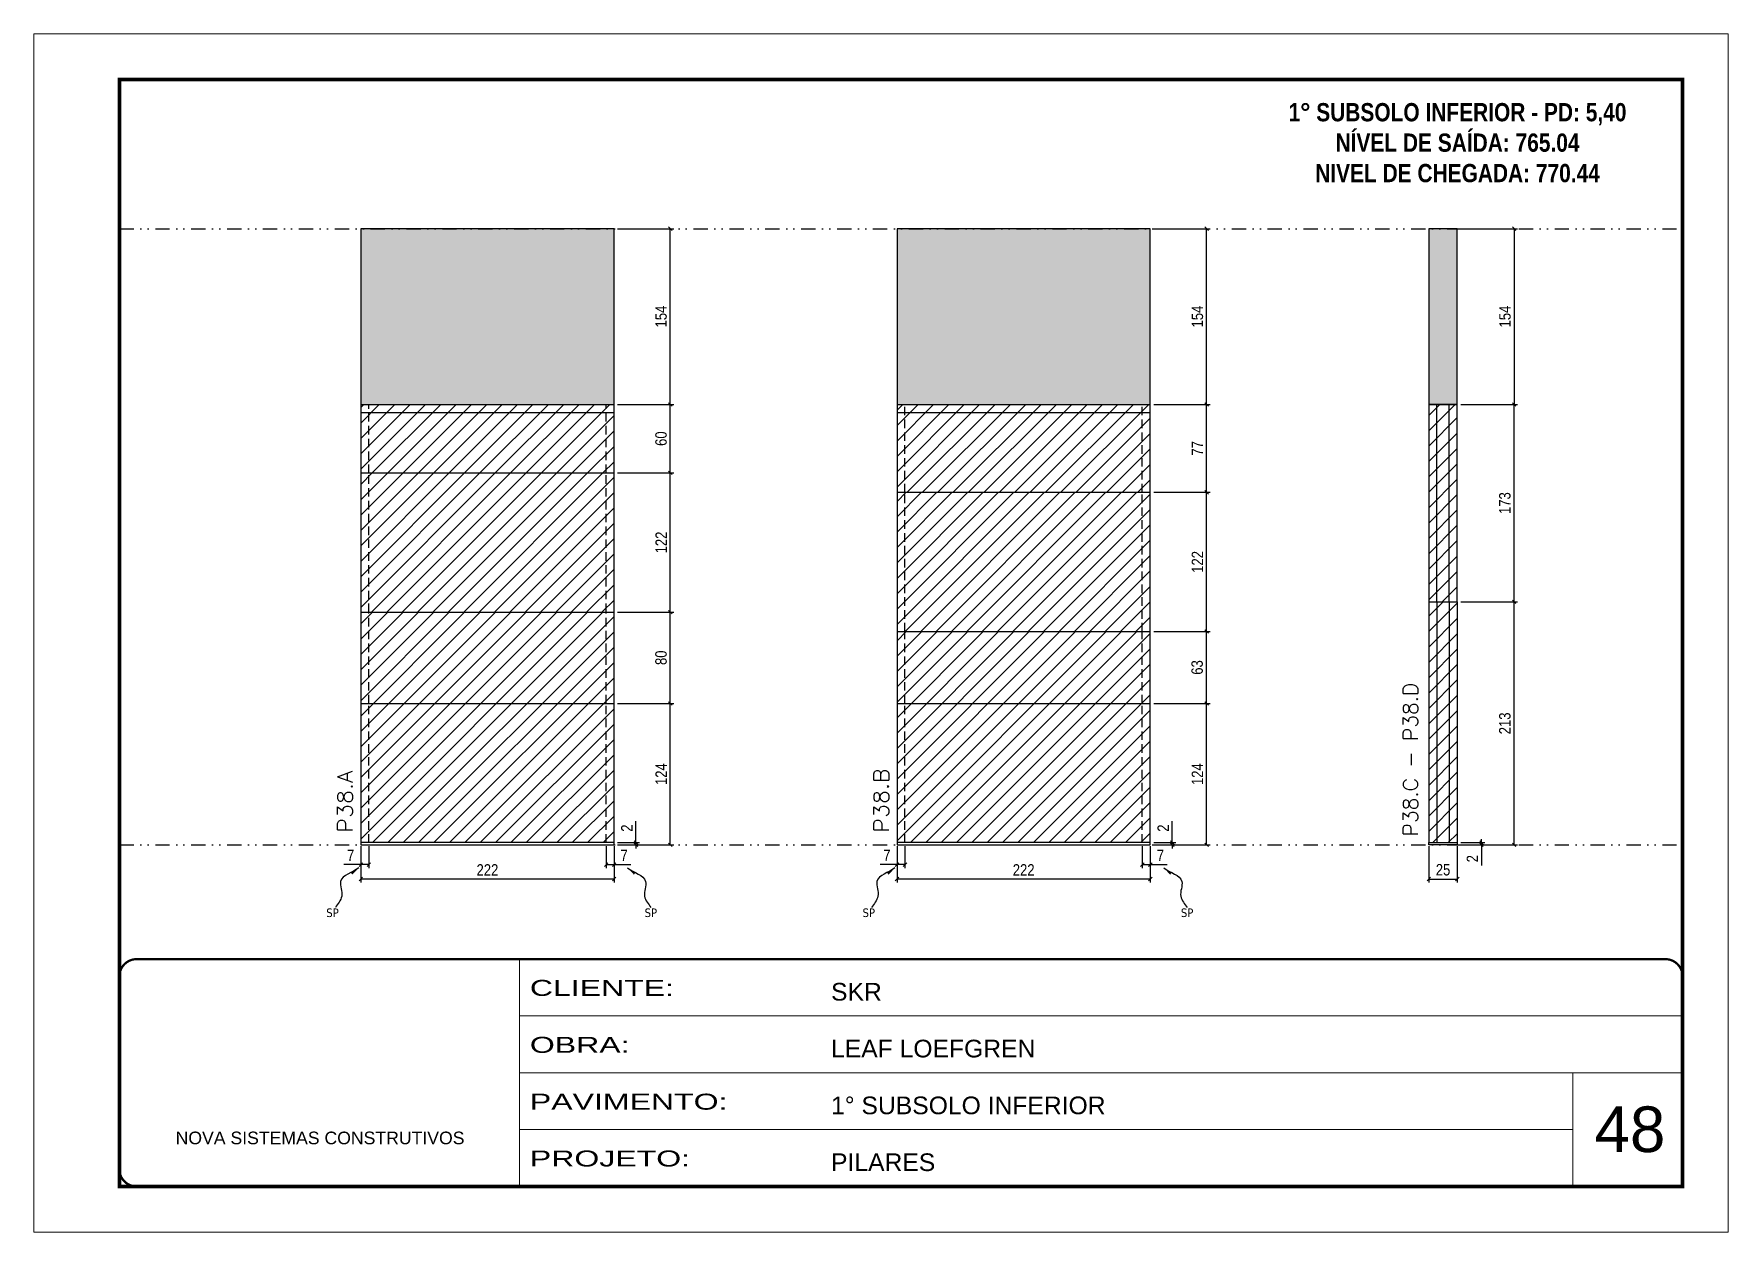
# Model space of a CAD drawing. Extents: x 14400 to 27878, y -21631 to 6985.
# Drawn here: x 19168 to 20653, y -6700 to -5650 of the extents above; entities that cross this region are included whole.
import ezdxf

# ---------------------------------------------------------------- set-up
doc = ezdxf.new("R2010")
doc.units = 0
for name, pattern in [('CONTINUO', [0]), ('DASHED', [0.75, 0.5, -0.25]), ('DIVIDE2', [0.625, 0.25, -0.125, 0, -0.125, 0, -0.125]), ('HIDDEN', [0.375, 0.25, -0.125])]:
    doc.linetypes.add(name, pattern=pattern)
for name, color, linetype, lineweight in [('CARIMBO', 255, 'Continuous', 9), ('Folhas', 255, 'Continuous', 9), ('Hachura', 251, 'Continuous', 9), ('SARRAFO DE PRESSAO', 251, 'DASHED', 9), ('Texto Seção', 7, 'Continuous', 15)]:
    doc.layers.add(name, color=color, linetype=linetype, lineweight=lineweight)
for name, color, linetype in [('COTA', 241, 'Continuous'), ('NOMENCLATURA', 7, 'Continuous'), ('Nível', 160, 'Continuous'), ('Painéis', 200, 'Continuous'), ('SARR_2.2x7', 40, 'Continuous'), ('Sarrafo de Pressão', 42, 'HIDDEN'), ('texto', 7, 'Continuous')]:
    doc.layers.add(name, color=color, linetype=linetype)
doc.styles.add('ARIAL', font='arial.ttf')
doc.styles.add('COTA TECNICA', font='techl___.ttf', dxfattribs={"height": 10})
doc.styles.add('COTA TECNICA-50', font='techl___.ttf', dxfattribs={"height": 10})
doc.styles.add('REGUA-120', font='ROMANS.shx', dxfattribs={"height": 15})
doc.styles.add('ROMANC', font='techb___.ttf', dxfattribs={"height": 2.5})
doc.styles.get("Standard").update_dxf_attribs({"font": 'arial.ttf'})
doc.styles.add('Tecnologia', font='')
doc.styles.get('Tecnologia').set_extended_font_data('Forgotten Futurist')
doc.dimstyles.new('COTA PAINEL-50', dxfattribs={"dimtxt": 10, "dimasz": 3, "dimexe": 3, "dimexo": 3, "dimgap": 3, "dimtad": 1, "dimdec": 1, "dimzin": 12, "dimdsep": 46, "dimtxsty": 'COTA TECNICA-50', "dimblk1": 'OBLIQUE', "dimblk2": 'OBLIQUE', "dimsah": 1, "dimcen": 0.9, "dimclrd": 4, "dimclre": 4, "dimclrt": 240, "dimadec": 1, "dimazin": 3, "dimtfac": 1, "dimtdec": 1, "dimtmove": 0, "dimatfit": 3, "dimfxl": 1, "dimtolj": 1, "dimtzin": 12, "dimarcsym": 0})
doc.dimstyles.new('PAINEL', dxfattribs={"dimtxt": 10, "dimasz": 3, "dimexe": 3, "dimexo": 3, "dimgap": 3, "dimtad": 1, "dimdec": 1, "dimzin": 12, "dimdsep": 46, "dimtxsty": 'COTA TECNICA', "dimblk1": 'OBLIQUE', "dimblk2": 'OBLIQUE', "dimsah": 1, "dimcen": 0.9, "dimclrd": 4, "dimclre": 4, "dimclrt": 240, "dimadec": 1, "dimazin": 3, "dimtfac": 1, "dimtdec": 1, "dimtmove": 0, "dimatfit": 3, "dimfxl": 1, "dimtolj": 1, "dimtzin": 12, "dimarcsym": 0})
doc.dimstyles.get("Standard").update_dxf_attribs({"dimtxt": 0.18, "dimasz": 0.18, "dimexe": 0.18, "dimexo": 0.0625, "dimgap": 0.09, "dimtad": 0, "dimtih": 1, "dimtoh": 1, "dimdec": 4, "dimzin": 0, "dimdsep": 46, "dimtxsty": 'Standard', "dimcen": 0.09, "dimadec": 0, "dimazin": 0, "dimtfac": 1, "dimtdec": 4, "dimtofl": 0, "dimtmove": 0, "dimatfit": 3, "dimfxl": 1, "dimtolj": 1, "dimtzin": 0, "dimarcsym": 0})

msp = doc.modelspace()

# ---------------------------------------------------------------- texts
at = {"layer": 'CARIMBO', "style": 'ARIAL'}
msp.add_text('48', height=40, dxfattribs=at).set_placement((20536.33, -6629.46))
at = {"layer": 'NOMENCLATURA', "color": 2, "insert": (20416.31, -5683.54), "char_height": 16, "attachment_point": 2, "style": 'ROMANC'}
msp.add_mtext_dynamic_manual_height_columns('\\P1° SUBSOLO INFERIOR - PD: 5,40\\PNÍVEL DE SAÍDA: 765.04\\PNIVEL DE CHEGADA: 770.44', width=432.3511, gutter_width=1, heights=[0], dxfattribs=at)
at = {"layer": 'texto', "color": 0, "char_height": 7.5, "attachment_point": 5}
for insert in [(19430.2, -6419.81), (19709.22, -6419.81), (19900.22, -6419.81), (20179.25, -6419.81)]:
    msp.add_mtext('{\\fTahoma|b0|i0|c0|p34;\\C4;SP}', dxfattribs=dict(at, insert=insert))
at = {"layer": 'Texto Seção', "style": 'REGUA-120', "width": 1.1}
for s, p in [('P38.A', (19447.73, -6349.55)), ('P38.B', (19917.75, -6349.55))]:
    msp.add_text(s, height=13, rotation=90, dxfattribs=at).set_placement(p)
at = {"layer": 'Texto Seção', "insert": (20381.61, -6352.9), "char_height": 13, "width": 370.6998, "attachment_point": 7, "rotation": 90, "style": 'REGUA-120'}
msp.add_mtext('P38.C - P38.D', dxfattribs=at)

# ---------------------------------------------------------------- blocks, each defined once
blk = doc.blocks.new('9999999999')
at = {"color": 30, "linetype": 'CONTINUO'}
for p, q in [((98564.6, 34230.2), (98564.6, 34429.4)), ((98564.6, 34379.6), (99584, 34379.6)), ((98564.6, 34329.8), (99488, 34329.8)), ((99584, 34329.8), (99488, 34329.8)), ((99488, 34329.8), (99488, 34230.2)), ((98564.6, 34280), (99488, 34280))]:
    blk.add_line(p, q, dxfattribs=at)
at = {"color": 30, "linetype": 'CONTINUO', "const_width": 2}
blk.add_lwpolyline([(99584, 34230.2), (99584, 34414.4, 0.414214), (99569, 34429.4), (98229, 34429.4, 0.414214), (98214, 34414.4), (98214, 34245.2, 0.414214), (98229, 34230.2), (99584, 34230.2)], format="xyb", dxfattribs=at)
at = {"layer": 'Folhas'}
blk.add_lwpolyline([(98139, 34190.2), (99624, 34190.2), (99624, 35240.2), (98139, 35240.2)], close=True, dxfattribs=at)
at = {"layer": 'Folhas', "color": 30, "const_width": 3}
blk.add_lwpolyline([(98214, 34230.2), (99584, 34230.2), (99584, 35200.2), (98214, 35200.2)], close=True, dxfattribs=at)
at = {"color": 7, "linetype": 'Continuous', "ltscale": 5, "style": 'ARIAL'}
for s, height, p in [('SKR', 15.48, (98837.7, 34393.1)), ('LEAF LOEFGREN', 15.483, (98837.7, 34343.3)), ('1° SUBSOLO INFERIOR', 15.483, (98837.7, 34293.5)), ('NOVA SISTEMAS CONSTRUTIVOS', 11.059, (98263.2, 34267.2)), ('PILARES', 15.48, (98837.7, 34243.7))]:
    blk.add_text(s, height=height, dxfattribs=at).set_placement(p)
at = {"layer": 'Folhas', "color": 7, "style": 'Tecnologia', "width": 1.5}
for s, p in [('CLIENTE:', (98573.7, 34397.2)), ('OBRA:', (98573.7, 34347.3)), ('PAVIMENTO:', (98573.7, 34297.5)), ('PROJETO:', (98573.7, 34247.7))]:
    blk.add_text(s, height=14, dxfattribs=at).set_placement(p)
blk = doc.blocks.new('_Oblique')
at = {"color": 0, "linetype": 'ByBlock', "lineweight": -2}
blk.add_line((-0.5, -0.5), (0.5, 0.5), dxfattribs=at)
blk = doc.blocks.new('*D2654')
at = {"layer": 'COTA', "color": 4, "lineweight": -2, "transparency": 16777216}
for p, q in [((19455, -6361.3), (19455, -6393.2)), ((19677, -6361.3), (19677, -6393.2)), ((19677, -6390.2), (19455, -6390.2))]:
    blk.add_line(p, q, dxfattribs=at)
at = {"layer": 'Defpoints', "color": 0, "transparency": 16777216}
for p in [(19455, -6358.3), (19677, -6358.3), (19455, -6390.2)]:
    blk.add_point(p, dxfattribs=at)
at = {"layer": 'COTA', "color": 4, "lineweight": -2, "transparency": 16777216, "xscale": 3, "yscale": 3, "zscale": 3, "rotation": 180}
blk.add_blockref('_Oblique', (19455, -6390.2), dxfattribs=at)
at = {"layer": 'COTA', "color": 4, "lineweight": -2, "transparency": 16777216, "xscale": 3, "yscale": 3, "zscale": 3}
blk.add_blockref('_Oblique', (19677, -6390.2), dxfattribs=at)
at = {"layer": 'COTA', "color": 240, "transparency": 16777216, "insert": (19566, -6382.2), "char_height": 10, "attachment_point": 5, "style": 'COTA TECNICA'}
blk.add_mtext('\\A1;222', dxfattribs=at)
blk = doc.blocks.new('*D2655')
at = {"layer": 'COTA', "color": 4, "lineweight": -2, "transparency": 16777216}
for p, q in [((19670, -6361.3), (19670, -6380.6)), ((19677, -6363.3), (19677, -6380.6)), ((19670, -6377.6), (19677, -6377.6)), ((19677, -6377.6), (19691.7, -6377.6))]:
    blk.add_line(p, q, dxfattribs=at)
at = {"layer": 'Defpoints', "color": 0, "transparency": 16777216}
for p in [(19670, -6358.3), (19677, -6360.3), (19677, -6377.6)]:
    blk.add_point(p, dxfattribs=at)
at = {"layer": 'COTA', "color": 4, "lineweight": -2, "transparency": 16777216, "xscale": 3, "yscale": 3, "zscale": 3, "rotation": 180}
blk.add_blockref('_Oblique', (19670, -6377.6), dxfattribs=at)
at = {"layer": 'COTA', "color": 4, "lineweight": -2, "transparency": 16777216, "xscale": 3, "yscale": 3, "zscale": 3}
blk.add_blockref('_Oblique', (19677, -6377.6), dxfattribs=at)
at = {"layer": 'COTA', "color": 240, "transparency": 16777216, "insert": (19685.8, -6369.5), "char_height": 10, "attachment_point": 5, "style": 'COTA TECNICA-50'}
blk.add_mtext('\\A1;7', dxfattribs=at)
blk = doc.blocks.new('*D2656')
at = {"layer": 'COTA', "color": 4, "lineweight": -2, "transparency": 16777216}
for p, q in [((19455, -6363.3), (19455, -6380.6)), ((19462, -6361.3), (19462, -6380.6)), ((19455, -6377.6), (19440.2, -6377.6)), ((19462, -6377.6), (19455, -6377.6))]:
    blk.add_line(p, q, dxfattribs=at)
at = {"layer": 'Defpoints', "color": 0, "transparency": 16777216}
for p in [(19455, -6360.3), (19462, -6358.3), (19455, -6377.6)]:
    blk.add_point(p, dxfattribs=at)
at = {"layer": 'COTA', "color": 4, "lineweight": -2, "transparency": 16777216, "xscale": 3, "yscale": 3, "zscale": 3, "rotation": 180}
blk.add_blockref('_Oblique', (19455, -6377.6), dxfattribs=at)
at = {"layer": 'COTA', "color": 4, "lineweight": -2, "transparency": 16777216, "xscale": 3, "yscale": 3, "zscale": 3}
blk.add_blockref('_Oblique', (19462, -6377.6), dxfattribs=at)
at = {"layer": 'COTA', "color": 240, "transparency": 16777216, "insert": (19446.1, -6369.5), "char_height": 10, "attachment_point": 5, "style": 'COTA TECNICA-50'}
blk.add_mtext('\\A1;7', dxfattribs=at)
blk = doc.blocks.new('*D2657')
at = {"layer": 'COTA', "color": 4, "lineweight": -2, "transparency": 16777216}
for p, q in [((19696.2, -6358.3), (19696.2, -6339.5)), ((19680, -6358.3), (19699.2, -6358.3)), ((19680, -6360.3), (19699.2, -6360.3)), ((19696.2, -6360.3), (19696.2, -6358.3)), ((19696.2, -6360.3), (19696.2, -6363.3))]:
    blk.add_line(p, q, dxfattribs=at)
at = {"layer": 'Defpoints', "color": 0, "transparency": 16777216}
for p in [(19677, -6358.3), (19677, -6360.3), (19696.2, -6360.3)]:
    blk.add_point(p, dxfattribs=at)
at = {"layer": 'COTA', "color": 4, "lineweight": -2, "transparency": 16777216, "xscale": 3, "yscale": 3, "zscale": 3}
for p, rotation in [((19696.2, -6358.3), 270), ((19696.2, -6360.3), 90)]:
    blk.add_blockref('_Oblique', p, dxfattribs=dict(at, rotation=rotation))
at = {"layer": 'COTA', "color": 240, "transparency": 16777216, "insert": (19688.2, -6345.6), "char_height": 10, "attachment_point": 5, "rotation": 90, "style": 'COTA TECNICA-50'}
blk.add_mtext('\\A1;2', dxfattribs=at)
blk = doc.blocks.new('*D2658')
at = {"layer": 'COTA', "color": 4, "linetype": 'ByBlock', "lineweight": -2, "transparency": 16777216}
for p, q in [((19680, -6236.3), (19729.3, -6236.3)), ((19726.3, -6360.3), (19726.3, -6236.3)), ((19680, -6360.3), (19729.3, -6360.3))]:
    blk.add_line(p, q, dxfattribs=at)
at = {"layer": 'Defpoints', "color": 0, "linetype": 'ByBlock', "transparency": 16777216}
for p in [(19677, -6236.3), (19726.3, -6236.3), (19677, -6360.3)]:
    blk.add_point(p, dxfattribs=at)
at = {"layer": 'COTA', "color": 4, "linetype": 'ByBlock', "lineweight": -2, "transparency": 16777216, "xscale": 3, "yscale": 3, "zscale": 3}
for p, rotation in [((19726.3, -6236.3), 90), ((19726.3, -6360.3), 270)]:
    blk.add_blockref('_Oblique', p, dxfattribs=dict(at, rotation=rotation))
at = {"layer": 'COTA', "color": 240, "linetype": 'ByBlock', "transparency": 16777216, "insert": (19718.3, -6298.3), "char_height": 10, "attachment_point": 5, "rotation": 90, "style": 'COTA TECNICA'}
blk.add_mtext('\\A1;124', dxfattribs=at)
blk = doc.blocks.new('*D2659')
at = {"layer": 'COTA', "color": 4, "linetype": 'ByBlock', "lineweight": -2, "transparency": 16777216}
for p, q in [((19680, -6236.3), (19729.3, -6236.3)), ((19726.3, -6360.3), (19726.3, -6236.3)), ((19680, -6360.3), (19729.3, -6360.3))]:
    blk.add_line(p, q, dxfattribs=at)
at = {"layer": 'Defpoints', "color": 0, "linetype": 'ByBlock', "transparency": 16777216}
for p in [(19677, -6236.3), (19726.3, -6236.3), (19677, -6360.3)]:
    blk.add_point(p, dxfattribs=at)
at = {"layer": 'COTA', "color": 4, "linetype": 'ByBlock', "lineweight": -2, "transparency": 16777216, "xscale": 3, "yscale": 3, "zscale": 3}
for p, rotation in [((19726.3, -6236.3), 90), ((19726.3, -6360.3), 270)]:
    blk.add_blockref('_Oblique', p, dxfattribs=dict(at, rotation=rotation))
at = {"layer": 'COTA', "color": 240, "linetype": 'ByBlock', "transparency": 16777216, "insert": (19718.3, -6298.3), "char_height": 10, "attachment_point": 5, "rotation": 90, "style": 'COTA TECNICA'}
blk.add_mtext('\\A1;124', dxfattribs=at)
blk = doc.blocks.new('*D2660')
at = {"layer": 'COTA', "color": 4, "lineweight": -2, "transparency": 16777216}
for p, q in [((19925, -6361.3), (19925, -6393.2)), ((20147, -6361.3), (20147, -6393.2)), ((20147, -6390.2), (19925, -6390.2))]:
    blk.add_line(p, q, dxfattribs=at)
at = {"layer": 'Defpoints', "color": 0, "transparency": 16777216}
for p in [(19925, -6358.3), (20147, -6358.3), (19925, -6390.2)]:
    blk.add_point(p, dxfattribs=at)
at = {"layer": 'COTA', "color": 4, "lineweight": -2, "transparency": 16777216, "xscale": 3, "yscale": 3, "zscale": 3, "rotation": 180}
blk.add_blockref('_Oblique', (19925, -6390.2), dxfattribs=at)
at = {"layer": 'COTA', "color": 4, "lineweight": -2, "transparency": 16777216, "xscale": 3, "yscale": 3, "zscale": 3}
blk.add_blockref('_Oblique', (20147, -6390.2), dxfattribs=at)
at = {"layer": 'COTA', "color": 240, "transparency": 16777216, "insert": (20036, -6382.2), "char_height": 10, "attachment_point": 5, "style": 'COTA TECNICA'}
blk.add_mtext('\\A1;222', dxfattribs=at)
blk = doc.blocks.new('*D2661')
at = {"layer": 'COTA', "color": 4, "lineweight": -2, "transparency": 16777216}
for p, q in [((20140, -6361.3), (20140, -6380.6)), ((20147, -6363.3), (20147, -6380.6)), ((20140, -6377.6), (20147, -6377.6)), ((20147, -6377.6), (20161.7, -6377.6))]:
    blk.add_line(p, q, dxfattribs=at)
at = {"layer": 'Defpoints', "color": 0, "transparency": 16777216}
for p in [(20140, -6358.3), (20147, -6360.3), (20147, -6377.6)]:
    blk.add_point(p, dxfattribs=at)
at = {"layer": 'COTA', "color": 4, "lineweight": -2, "transparency": 16777216, "xscale": 3, "yscale": 3, "zscale": 3, "rotation": 180}
blk.add_blockref('_Oblique', (20140, -6377.6), dxfattribs=at)
at = {"layer": 'COTA', "color": 4, "lineweight": -2, "transparency": 16777216, "xscale": 3, "yscale": 3, "zscale": 3}
blk.add_blockref('_Oblique', (20147, -6377.6), dxfattribs=at)
at = {"layer": 'COTA', "color": 240, "transparency": 16777216, "insert": (20155.9, -6369.5), "char_height": 10, "attachment_point": 5, "style": 'COTA TECNICA-50'}
blk.add_mtext('\\A1;7', dxfattribs=at)
blk = doc.blocks.new('*D2662')
at = {"layer": 'COTA', "color": 4, "lineweight": -2, "transparency": 16777216}
for p, q in [((19925, -6363.3), (19925, -6380.6)), ((19932, -6361.3), (19932, -6380.6)), ((19925, -6377.6), (19910.3, -6377.6)), ((19932, -6377.6), (19925, -6377.6))]:
    blk.add_line(p, q, dxfattribs=at)
at = {"layer": 'Defpoints', "color": 0, "transparency": 16777216}
for p in [(19925, -6360.3), (19932, -6358.3), (19925, -6377.6)]:
    blk.add_point(p, dxfattribs=at)
at = {"layer": 'COTA', "color": 4, "lineweight": -2, "transparency": 16777216, "xscale": 3, "yscale": 3, "zscale": 3, "rotation": 180}
blk.add_blockref('_Oblique', (19925, -6377.6), dxfattribs=at)
at = {"layer": 'COTA', "color": 4, "lineweight": -2, "transparency": 16777216, "xscale": 3, "yscale": 3, "zscale": 3}
blk.add_blockref('_Oblique', (19932, -6377.6), dxfattribs=at)
at = {"layer": 'COTA', "color": 240, "transparency": 16777216, "insert": (19916.1, -6369.5), "char_height": 10, "attachment_point": 5, "style": 'COTA TECNICA-50'}
blk.add_mtext('\\A1;7', dxfattribs=at)
blk = doc.blocks.new('*D2663')
at = {"layer": 'COTA', "color": 4, "lineweight": -2, "transparency": 16777216}
for p, q in [((20166.3, -6358.3), (20166.3, -6339.5)), ((20150, -6358.3), (20169.3, -6358.3)), ((20150, -6360.3), (20169.3, -6360.3)), ((20166.3, -6360.3), (20166.3, -6358.3)), ((20166.3, -6360.3), (20166.3, -6363.3))]:
    blk.add_line(p, q, dxfattribs=at)
at = {"layer": 'Defpoints', "color": 0, "transparency": 16777216}
for p in [(20147, -6358.3), (20147, -6360.3), (20166.3, -6360.3)]:
    blk.add_point(p, dxfattribs=at)
at = {"layer": 'COTA', "color": 4, "lineweight": -2, "transparency": 16777216, "xscale": 3, "yscale": 3, "zscale": 3}
for p, rotation in [((20166.3, -6358.3), 270), ((20166.3, -6360.3), 90)]:
    blk.add_blockref('_Oblique', p, dxfattribs=dict(at, rotation=rotation))
at = {"layer": 'COTA', "color": 240, "transparency": 16777216, "insert": (20158.3, -6345.6), "char_height": 10, "attachment_point": 5, "rotation": 90, "style": 'COTA TECNICA-50'}
blk.add_mtext('\\A1;2', dxfattribs=at)
blk = doc.blocks.new('*D2677')
at = {"layer": 'COTA', "color": 4, "linetype": 'ByBlock', "lineweight": -2, "transparency": 16777216}
for p, q in [((20150, -6236.3), (20199.4, -6236.3)), ((20196.4, -6360.3), (20196.4, -6236.3)), ((20150, -6360.3), (20199.4, -6360.3))]:
    blk.add_line(p, q, dxfattribs=at)
at = {"layer": 'Defpoints', "color": 0, "linetype": 'ByBlock', "transparency": 16777216}
for p in [(20147, -6236.3), (20196.4, -6236.3), (20147, -6360.3)]:
    blk.add_point(p, dxfattribs=at)
at = {"layer": 'COTA', "color": 4, "linetype": 'ByBlock', "lineweight": -2, "transparency": 16777216, "xscale": 3, "yscale": 3, "zscale": 3}
for p, rotation in [((20196.4, -6236.3), 90), ((20196.4, -6360.3), 270)]:
    blk.add_blockref('_Oblique', p, dxfattribs=dict(at, rotation=rotation))
at = {"layer": 'COTA', "color": 240, "linetype": 'ByBlock', "transparency": 16777216, "insert": (20188.3, -6298.3), "char_height": 10, "attachment_point": 5, "rotation": 90, "style": 'COTA TECNICA'}
blk.add_mtext('\\A1;124', dxfattribs=at)
blk = doc.blocks.new('*D2678')
at = {"layer": 'COTA', "color": 4, "linetype": 'ByBlock', "lineweight": -2, "transparency": 16777216}
for p, q in [((20150, -6236.3), (20199.4, -6236.3)), ((20196.4, -6360.3), (20196.4, -6236.3)), ((20150, -6360.3), (20199.4, -6360.3))]:
    blk.add_line(p, q, dxfattribs=at)
at = {"layer": 'Defpoints', "color": 0, "linetype": 'ByBlock', "transparency": 16777216}
for p in [(20147, -6236.3), (20196.4, -6236.3), (20147, -6360.3)]:
    blk.add_point(p, dxfattribs=at)
at = {"layer": 'COTA', "color": 4, "linetype": 'ByBlock', "lineweight": -2, "transparency": 16777216, "xscale": 3, "yscale": 3, "zscale": 3}
for p, rotation in [((20196.4, -6236.3), 90), ((20196.4, -6360.3), 270)]:
    blk.add_blockref('_Oblique', p, dxfattribs=dict(at, rotation=rotation))
at = {"layer": 'COTA', "color": 240, "linetype": 'ByBlock', "transparency": 16777216, "insert": (20188.3, -6298.3), "char_height": 10, "attachment_point": 5, "rotation": 90, "style": 'COTA TECNICA'}
blk.add_mtext('\\A1;124', dxfattribs=at)
blk = doc.blocks.new('*D2679')
at = {"layer": 'COTA', "color": 4, "lineweight": -2, "transparency": 16777216}
for p, q in [((19680, -6156.3), (19729.3, -6156.3)), ((19726.3, -6236.3), (19726.3, -6156.3)), ((19680, -6236.3), (19729.3, -6236.3))]:
    blk.add_line(p, q, dxfattribs=at)
at = {"layer": 'Defpoints', "color": 0, "transparency": 16777216}
for p in [(19677, -6156.3), (19726.3, -6156.3), (19677, -6236.3)]:
    blk.add_point(p, dxfattribs=at)
at = {"layer": 'COTA', "color": 4, "lineweight": -2, "transparency": 16777216, "xscale": 3, "yscale": 3, "zscale": 3}
for p, rotation in [((19726.3, -6156.3), 90), ((19726.3, -6236.3), 270)]:
    blk.add_blockref('_Oblique', p, dxfattribs=dict(at, rotation=rotation))
at = {"layer": 'COTA', "color": 240, "transparency": 16777216, "insert": (19718.2, -6196.3), "char_height": 10, "attachment_point": 5, "rotation": 90, "style": 'COTA TECNICA'}
blk.add_mtext('\\A1;80', dxfattribs=at)
blk = doc.blocks.new('*D2664')
at = {"layer": 'COTA', "color": 4, "lineweight": -2, "transparency": 16777216}
for p, q in [((20391.1, -6361.3), (20391.1, -6393.2)), ((20416.1, -6361.3), (20416.1, -6393.2)), ((20391.1, -6390.2), (20416.1, -6390.2))]:
    blk.add_line(p, q, dxfattribs=at)
at = {"layer": 'Defpoints', "color": 0, "transparency": 16777216}
for p in [(20391.1, -6358.3), (20416.1, -6358.3), (20416.1, -6390.2)]:
    blk.add_point(p, dxfattribs=at)
at = {"layer": 'COTA', "color": 4, "lineweight": -2, "transparency": 16777216, "xscale": 3, "yscale": 3, "zscale": 3, "rotation": 180}
blk.add_blockref('_Oblique', (20391.1, -6390.2), dxfattribs=at)
at = {"layer": 'COTA', "color": 4, "lineweight": -2, "transparency": 16777216, "xscale": 3, "yscale": 3, "zscale": 3}
blk.add_blockref('_Oblique', (20416.1, -6390.2), dxfattribs=at)
at = {"layer": 'COTA', "color": 240, "transparency": 16777216, "insert": (20403.6, -6382.1), "char_height": 10, "attachment_point": 5, "style": 'COTA TECNICA'}
blk.add_mtext('\\A1;25', dxfattribs=at)
blk = doc.blocks.new('*D2665')
at = {"layer": 'COTA', "color": 4, "lineweight": -2, "transparency": 16777216}
for p, q in [((20437.3, -6358.3), (20437.3, -6355.3)), ((20419.1, -6358.3), (20440.3, -6358.3)), ((20419.1, -6360.3), (20440.3, -6360.3)), ((20437.3, -6358.3), (20437.3, -6360.3)), ((20437.3, -6360.3), (20437.3, -6378.4))]:
    blk.add_line(p, q, dxfattribs=at)
at = {"layer": 'Defpoints', "color": 0, "transparency": 16777216}
for p in [(20416.1, -6358.3), (20416.1, -6360.3), (20437.3, -6358.3)]:
    blk.add_point(p, dxfattribs=at)
at = {"layer": 'COTA', "color": 4, "lineweight": -2, "transparency": 16777216, "xscale": 3, "yscale": 3, "zscale": 3}
for p, rotation in [((20437.3, -6358.3), 270), ((20437.3, -6360.3), 90)]:
    blk.add_blockref('_Oblique', p, dxfattribs=dict(at, rotation=rotation))
at = {"layer": 'COTA', "color": 240, "transparency": 16777216, "insert": (20429.3, -6372.4), "char_height": 10, "attachment_point": 5, "rotation": 90, "style": 'COTA TECNICA-50'}
blk.add_mtext('\\A1;2', dxfattribs=at)
blk = doc.blocks.new('*D2680')
at = {"layer": 'COTA', "color": 4, "linetype": 'ByBlock', "lineweight": -2, "transparency": 16777216}
for p, q in [((20419.1, -5820.3), (20469, -5820.3)), ((20466, -5820.3), (20466, -5974.3)), ((20419.1, -5974.3), (20469, -5974.3))]:
    blk.add_line(p, q, dxfattribs=at)
at = {"layer": 'Defpoints', "color": 0, "linetype": 'ByBlock', "transparency": 16777216}
for p in [(20416.1, -5820.3), (20416.1, -5974.3), (20466, -5974.3)]:
    blk.add_point(p, dxfattribs=at)
at = {"layer": 'COTA', "color": 4, "linetype": 'ByBlock', "lineweight": -2, "transparency": 16777216, "xscale": 3, "yscale": 3, "zscale": 3}
for p, rotation in [((20466, -5820.3), 90), ((20466, -5974.3), 270)]:
    blk.add_blockref('_Oblique', p, dxfattribs=dict(at, rotation=rotation))
at = {"layer": 'COTA', "color": 240, "linetype": 'ByBlock', "transparency": 16777216, "insert": (20457.9, -5897.3), "char_height": 10, "attachment_point": 5, "rotation": 90, "style": 'COTA TECNICA'}
blk.add_mtext('\\A1;154', dxfattribs=at)
blk = doc.blocks.new('*D2666')
at = {"layer": 'COTA', "color": 4, "lineweight": -2, "transparency": 16777216}
for p, q in [((20419.1, -6147.3), (20469, -6147.3)), ((20466, -6360.3), (20466, -6147.3)), ((20419.1, -6360.3), (20469, -6360.3))]:
    blk.add_line(p, q, dxfattribs=at)
at = {"layer": 'Defpoints', "color": 0, "transparency": 16777216}
for p in [(20416.1, -6147.3), (20466, -6147.3), (20416.1, -6360.3)]:
    blk.add_point(p, dxfattribs=at)
at = {"layer": 'COTA', "color": 4, "lineweight": -2, "transparency": 16777216, "xscale": 3, "yscale": 3, "zscale": 3}
for p, rotation in [((20466, -6147.3), 90), ((20466, -6360.3), 270)]:
    blk.add_blockref('_Oblique', p, dxfattribs=dict(at, rotation=rotation))
at = {"layer": 'COTA', "color": 240, "transparency": 16777216, "insert": (20457.8, -6253.8), "char_height": 10, "attachment_point": 5, "rotation": 90, "style": 'COTA TECNICA-50'}
blk.add_mtext('\\A1;213', dxfattribs=at)
blk = doc.blocks.new('*D2681')
at = {"layer": 'COTA', "color": 4, "lineweight": -2, "transparency": 16777216}
for p, q in [((19680, -6034.3), (19729.3, -6034.3)), ((19726.3, -6156.3), (19726.3, -6034.3)), ((19680, -6156.3), (19729.3, -6156.3))]:
    blk.add_line(p, q, dxfattribs=at)
at = {"layer": 'Defpoints', "color": 0, "transparency": 16777216}
for p in [(19677, -6034.3), (19726.3, -6034.3), (19677, -6156.3)]:
    blk.add_point(p, dxfattribs=at)
at = {"layer": 'COTA', "color": 4, "lineweight": -2, "transparency": 16777216, "xscale": 3, "yscale": 3, "zscale": 3}
for p, rotation in [((19726.3, -6034.3), 90), ((19726.3, -6156.3), 270)]:
    blk.add_blockref('_Oblique', p, dxfattribs=dict(at, rotation=rotation))
at = {"layer": 'COTA', "color": 240, "transparency": 16777216, "insert": (19718.3, -6095.3), "char_height": 10, "attachment_point": 5, "rotation": 90, "style": 'COTA TECNICA'}
blk.add_mtext('\\A1;122', dxfattribs=at)
blk = doc.blocks.new('*D2682')
at = {"layer": 'COTA', "color": 4, "lineweight": -2, "transparency": 16777216}
for p, q in [((19680, -5974.3), (19729.3, -5974.3)), ((19726.3, -6034.3), (19726.3, -5974.3)), ((19680, -6034.3), (19729.3, -6034.3))]:
    blk.add_line(p, q, dxfattribs=at)
at = {"layer": 'Defpoints', "color": 0, "transparency": 16777216}
for p in [(19677, -5974.3), (19726.3, -5974.3), (19677, -6034.3)]:
    blk.add_point(p, dxfattribs=at)
at = {"layer": 'COTA', "color": 4, "lineweight": -2, "transparency": 16777216, "xscale": 3, "yscale": 3, "zscale": 3}
for p, rotation in [((19726.3, -5974.3), 90), ((19726.3, -6034.3), 270)]:
    blk.add_blockref('_Oblique', p, dxfattribs=dict(at, rotation=rotation))
at = {"layer": 'COTA', "color": 240, "transparency": 16777216, "insert": (19718.2, -6004.3), "char_height": 10, "attachment_point": 5, "rotation": 90, "style": 'COTA TECNICA'}
blk.add_mtext('\\A1;60', dxfattribs=at)
blk = doc.blocks.new('*D2683')
at = {"layer": 'COTA', "color": 4, "lineweight": -2, "transparency": 16777216}
for p, q in [((19680, -5820.3), (19729.3, -5820.3)), ((19726.3, -5974.3), (19726.3, -5820.3)), ((19680, -5974.3), (19729.3, -5974.3))]:
    blk.add_line(p, q, dxfattribs=at)
at = {"layer": 'Defpoints', "color": 0, "transparency": 16777216}
for p in [(19677, -5820.3), (19726.3, -5820.3), (19677, -5974.3)]:
    blk.add_point(p, dxfattribs=at)
at = {"layer": 'COTA', "color": 4, "lineweight": -2, "transparency": 16777216, "xscale": 3, "yscale": 3, "zscale": 3}
for p, rotation in [((19726.3, -5820.3), 90), ((19726.3, -5974.3), 270)]:
    blk.add_blockref('_Oblique', p, dxfattribs=dict(at, rotation=rotation))
at = {"layer": 'COTA', "color": 240, "transparency": 16777216, "insert": (19718.2, -5897.3), "char_height": 10, "attachment_point": 5, "rotation": 90, "style": 'COTA TECNICA'}
blk.add_mtext('\\A1;154', dxfattribs=at)
blk = doc.blocks.new('*D2684')
at = {"layer": 'COTA', "color": 4, "lineweight": -2, "transparency": 16777216}
for p, q in [((20150, -6173.3), (20199.4, -6173.3)), ((20196.4, -6236.3), (20196.4, -6173.3)), ((20150, -6236.3), (20199.4, -6236.3))]:
    blk.add_line(p, q, dxfattribs=at)
at = {"layer": 'Defpoints', "color": 0, "transparency": 16777216}
for p in [(20147, -6173.3), (20196.4, -6173.3), (20147, -6236.3)]:
    blk.add_point(p, dxfattribs=at)
at = {"layer": 'COTA', "color": 4, "lineweight": -2, "transparency": 16777216, "xscale": 3, "yscale": 3, "zscale": 3}
for p, rotation in [((20196.4, -6173.3), 90), ((20196.4, -6236.3), 270)]:
    blk.add_blockref('_Oblique', p, dxfattribs=dict(at, rotation=rotation))
at = {"layer": 'COTA', "color": 240, "transparency": 16777216, "insert": (20188.1, -6204.8), "char_height": 10, "attachment_point": 5, "rotation": 90, "style": 'COTA TECNICA'}
blk.add_mtext('\\A1;63', dxfattribs=at)
blk = doc.blocks.new('*D2685')
at = {"layer": 'COTA', "color": 4, "lineweight": -2, "transparency": 16777216}
for p, q in [((20150, -6051.3), (20199.4, -6051.3)), ((20196.4, -6173.3), (20196.4, -6051.3)), ((20150, -6173.3), (20199.4, -6173.3))]:
    blk.add_line(p, q, dxfattribs=at)
at = {"layer": 'Defpoints', "color": 0, "transparency": 16777216}
for p in [(20147, -6051.3), (20196.4, -6051.3), (20147, -6173.3)]:
    blk.add_point(p, dxfattribs=at)
at = {"layer": 'COTA', "color": 4, "lineweight": -2, "transparency": 16777216, "xscale": 3, "yscale": 3, "zscale": 3}
for p, rotation in [((20196.4, -6051.3), 90), ((20196.4, -6173.3), 270)]:
    blk.add_blockref('_Oblique', p, dxfattribs=dict(at, rotation=rotation))
at = {"layer": 'COTA', "color": 240, "transparency": 16777216, "insert": (20188.3, -6112.3), "char_height": 10, "attachment_point": 5, "rotation": 90, "style": 'COTA TECNICA'}
blk.add_mtext('\\A1;122', dxfattribs=at)
blk = doc.blocks.new('*D2686')
at = {"layer": 'COTA', "color": 4, "lineweight": -2, "transparency": 16777216}
for p, q in [((20150, -5974.3), (20199.4, -5974.3)), ((20196.4, -6051.3), (20196.4, -5974.3)), ((20150, -6051.3), (20199.4, -6051.3))]:
    blk.add_line(p, q, dxfattribs=at)
at = {"layer": 'Defpoints', "color": 0, "transparency": 16777216}
for p in [(20147, -5974.3), (20196.4, -5974.3), (20147, -6051.3)]:
    blk.add_point(p, dxfattribs=at)
at = {"layer": 'COTA', "color": 4, "lineweight": -2, "transparency": 16777216, "xscale": 3, "yscale": 3, "zscale": 3}
for p, rotation in [((20196.4, -5974.3), 90), ((20196.4, -6051.3), 270)]:
    blk.add_blockref('_Oblique', p, dxfattribs=dict(at, rotation=rotation))
at = {"layer": 'COTA', "color": 240, "transparency": 16777216, "insert": (20188.3, -6012.8), "char_height": 10, "attachment_point": 5, "rotation": 90, "style": 'COTA TECNICA'}
blk.add_mtext('\\A1;77', dxfattribs=at)
blk = doc.blocks.new('*D2687')
at = {"layer": 'COTA', "color": 4, "lineweight": -2, "transparency": 16777216}
for p, q in [((20150, -5820.3), (20199.4, -5820.3)), ((20196.4, -5974.3), (20196.4, -5820.3)), ((20150, -5974.3), (20199.4, -5974.3))]:
    blk.add_line(p, q, dxfattribs=at)
at = {"layer": 'Defpoints', "color": 0, "transparency": 16777216}
for p in [(20147, -5820.3), (20196.4, -5820.3), (20147, -5974.3)]:
    blk.add_point(p, dxfattribs=at)
at = {"layer": 'COTA', "color": 4, "lineweight": -2, "transparency": 16777216, "xscale": 3, "yscale": 3, "zscale": 3}
for p, rotation in [((20196.4, -5820.3), 90), ((20196.4, -5974.3), 270)]:
    blk.add_blockref('_Oblique', p, dxfattribs=dict(at, rotation=rotation))
at = {"layer": 'COTA', "color": 240, "transparency": 16777216, "insert": (20188.3, -5897.3), "char_height": 10, "attachment_point": 5, "rotation": 90, "style": 'COTA TECNICA'}
blk.add_mtext('\\A1;154', dxfattribs=at)
blk = doc.blocks.new('*D2688')
at = {"layer": 'COTA', "color": 4, "lineweight": -2, "transparency": 16777216}
for p, q in [((20419.1, -5974.3), (20469, -5974.3)), ((20466, -6147.3), (20466, -5974.3)), ((20419.1, -6147.3), (20469, -6147.3))]:
    blk.add_line(p, q, dxfattribs=at)
at = {"layer": 'Defpoints', "color": 0, "transparency": 16777216}
for p in [(20416.1, -5974.3), (20466, -5974.3), (20416.1, -6147.3)]:
    blk.add_point(p, dxfattribs=at)
at = {"layer": 'COTA', "color": 4, "lineweight": -2, "transparency": 16777216, "xscale": 3, "yscale": 3, "zscale": 3}
for p, rotation in [((20466, -5974.3), 90), ((20466, -6147.3), 270)]:
    blk.add_blockref('_Oblique', p, dxfattribs=dict(at, rotation=rotation))
at = {"layer": 'COTA', "color": 240, "transparency": 16777216, "insert": (20457.8, -6060.8), "char_height": 10, "attachment_point": 5, "rotation": 90, "style": 'COTA TECNICA'}
blk.add_mtext('\\A1;173', dxfattribs=at)

# ---------------------------------------------------------------- dimensions: what is measured, and where the dimension line sits
at = {"layer": 'COTA'}
for base, p1, p2, angle, dimstyle, picture, middle in [((19726.34, -5820.32), (19676.98, -5974.32), (19676.98, -5820.32), 90, 'PAINEL', '*D2683', (19718.23, -5897.32)), ((20196.37, -5820.32), (20147, -5974.32), (20147, -5820.32), 90, 'PAINEL', '*D2687', (20188.26, -5897.32)), ((20466.05, -5974.32), (20416.06, -6147.32), (20416.06, -5974.32), 90, 'PAINEL', '*D2688', (20457.83, -6060.82)), ((19726.34, -6034.32), (19676.98, -6156.32), (19676.98, -6034.32), 90, 'PAINEL', '*D2681', (19718.28, -6095.32)), ((20196.37, -6051.32), (20147, -6173.32), (20147, -6051.32), 90, 'PAINEL', '*D2685', (20188.31, -6112.32)), ((20466.05, -6147.32), (20416.06, -6360.32), (20416.06, -6147.32), 90, 'COTA PAINEL-50', '*D2666', (20457.83, -6253.82)), ((19726.34, -6156.32), (19676.98, -6236.32), (19676.98, -6156.32), 90, 'PAINEL', '*D2679', (19718.22, -6196.32)), ((20196.37, -6173.32), (20147, -6236.32), (20147, -6173.32), 90, 'PAINEL', '*D2684', (20188.15, -6204.82)), ((19454.98, -6377.56), (19461.98, -6358.32), (19454.98, -6360.32), 180, 'COTA PAINEL-50', '*D2656', (19446.11, -6369.48)), ((19925, -6377.56), (19932, -6358.32), (19925, -6360.32), 180, 'COTA PAINEL-50', '*D2662', (19916.14, -6369.48))]:
    dim = msp.add_linear_dim(base=base, p1=p1, p2=p2, angle=angle, dimstyle=dimstyle, dxfattribs=at)
    dim.commit()
    dim.dimension.update_dxf_attribs({"geometry": picture, "text_midpoint": middle})
at = {"layer": 'COTA', "linetype": 'ByBlock'}
dim = msp.add_linear_dim(base=(20466.05, -5974.32), p1=(20416.06, -5820.32), p2=(20416.06, -5974.32), angle=90, dimstyle='PAINEL', dxfattribs=at)
dim.commit()
dim.dimension.update_dxf_attribs({"geometry": '*D2680', "text_midpoint": (20457.94, -5897.32)})
at = {"layer": 'COTA'}
for base, p1, p2, angle, override, picture, middle in [((19726.34, -5974.32), (19676.98, -6034.32), (19676.98, -5974.32), 90, {"dimtmove": 1}, '*D2682', (19718.24, -6004.32)), ((20196.37, -5974.32), (20147, -6051.32), (20147, -5974.32), 90, {"dimtmove": 1}, '*D2686', (20188.3, -6012.82)), ((19454.98, -6390.21), (19676.98, -6358.32), (19454.98, -6358.32), 180, {"dimarcsym": 2}, '*D2654', (19565.98, -6382.21)), ((19925, -6390.21), (20147, -6358.32), (19925, -6358.32), 180, {"dimarcsym": 2}, '*D2660', (20036, -6382.21))]:
    dim = msp.add_linear_dim(base=base, p1=p1, p2=p2, angle=angle, dimstyle='PAINEL', override=override, dxfattribs=at)
    dim.commit()
    dim.dimension.update_dxf_attribs({"geometry": picture, "text_midpoint": middle})
at = {"layer": 'COTA', "linetype": 'ByBlock'}
for p1, p2, picture, middle in [((19676.98, -6360.32), (19676.98, -6236.32), '*D2658', (19718.27, -6298.32)), ((19676.98, -6360.32), (19676.98, -6236.32), '*D2659', (19718.27, -6298.32)), ((20147, -6360.32), (20147, -6236.32), '*D2677', (20188.3, -6298.32)), ((20147, -6360.32), (20147, -6236.32), '*D2678', (20188.3, -6298.32))]:
    dim = msp.add_aligned_dim(p1=p1, p2=p2, distance=-49.37, dimstyle='PAINEL', dxfattribs=at)
    dim.commit()
    dim.dimension.update_dxf_attribs({"geometry": picture, "text_midpoint": middle})
at = {"layer": 'COTA'}
for base, p1, p2, picture, middle in [((19696.23, -6360.32), (19676.98, -6358.32), (19676.98, -6360.32), '*D2657', (19696.23, -6345.57)), ((20166.26, -6360.32), (20147, -6358.32), (20147, -6360.32), '*D2663', (20166.26, -6345.57)), ((20437.25, -6358.32), (20416.06, -6360.32), (20416.06, -6358.32), '*D2665', (20437.25, -6372.37))]:
    dim = msp.add_linear_dim(base=base, p1=p1, p2=p2, angle=90, dimstyle='COTA PAINEL-50', dxfattribs=at)
    dim.commit()
    dim.dimension.update_dxf_attribs({"geometry": picture, "text_midpoint": middle, "dimtype": 160})
for base, p1, p2, picture, middle in [((19676.98, -6377.56), (19669.98, -6358.32), (19676.98, -6360.32), '*D2655', (19685.84, -6369.48)), ((20147, -6377.56), (20140, -6358.32), (20147, -6360.32), '*D2661', (20155.87, -6369.48))]:
    dim = msp.add_linear_dim(base=base, p1=p1, p2=p2, dimstyle='COTA PAINEL-50', dxfattribs=at)
    dim.commit()
    dim.dimension.update_dxf_attribs({"geometry": picture, "text_midpoint": middle})
dim = msp.add_linear_dim(base=(20416.06, -6390.21), p1=(20391.06, -6358.32), p2=(20416.06, -6358.32), dimstyle='PAINEL', override={"dimarcsym": 2}, dxfattribs=at)
dim.commit()
dim.dimension.update_dxf_attribs({"geometry": '*D2664', "text_midpoint": (20403.56, -6382.1)})

# ---------------------------------------------------------------- hatches: boundary and pattern name
at = {"layer": 'COTA'}
h = msp.add_hatch(dxfattribs=at)
h.set_pattern_fill('AR-CONC', color=256, scale=0.03)
h.set_pattern_definition([(50, (3170, 1148.575), (5.4655401, -0.4781726), [0.5715, -6.2865]), (355, (3170, 1148.575), (-1.0573026, 5.7317054), [0.4572, -5.0292175]), (100.451445, (3170.4555, 1148.535), (4.4082374, 5.2535326), [0.4857003, -5.3427073]), (46.1842, (3170, 1150.099), (8.1323712, -1.2612698), [0.85725, -9.42975]), (96.63556, (3170.678, 1149.994), (7.122124, 7.4227837), [0.7285507, -8.0140682]), (351.18415, (3170, 1150.099), (7.122124, 7.4227837), [0.685799, -7.543792]), (21, (3170.762, 1149.718), (4.5484317, -3.067956), [0.5715, -6.2865]), (326, (3170.762, 1149.718), (1.8540609, 5.525639), [0.4572, -5.0292]), (71.451445, (3171.141, 1149.4624), (6.4024926, 2.457683), [0.4857003, -5.3426981]), (37.5, (3170, 1148.5751), (0.0926581, 2.53665117), [0, -4.96824, 0, -5.1054, 0, -5.04825]), (7.5, (3170, 1148.575), (2.00458988, 3.00541724), [0, -2.91084, 0, -4.85394, 0, -1.92405]), (327.5, (3168.3007, 1148.5751), (4.06771786, -0.17186232), [0, -1.905, 0, -5.9436, 0, -7.8867]), (317.5, (3167.5387, 1148.575), (4.44387544, 0.7627947), [0, -2.4765, 0, -3.94716, 0, -5.6007])])
h.paths.add_polyline_path([(19454.98, -5820.32), (19454.98, -5974.32), (19676.98, -5974.32), (19676.98, -5820.32)])
h = msp.add_hatch(dxfattribs=at)
h.set_pattern_fill('AR-CONC', color=256, scale=0.03)
h.set_pattern_definition([(50, (3640.0248, 1148.575), (5.4655401, -0.4781726), [0.5715, -6.2865]), (355, (3640.025, 1148.575), (-1.0573026, 5.7317054), [0.4572, -5.0292175]), (100.451445, (3640.48, 1148.535), (4.4082374, 5.2535326), [0.4857003, -5.3427073]), (46.1842, (3640.025, 1150.099), (8.1323712, -1.2612698), [0.85725, -9.42975]), (96.63556, (3640.7025, 1149.994), (7.122124, 7.4227837), [0.7285507, -8.0140682]), (351.18415, (3640.025, 1150.099), (7.122124, 7.4227837), [0.685799, -7.543792]), (21, (3640.7868, 1149.718), (4.5484317, -3.067956), [0.5715, -6.2865]), (326, (3640.787, 1149.718), (1.8540609, 5.525639), [0.4572, -5.0292]), (71.451445, (3641.166, 1149.4624), (6.4024926, 2.457683), [0.4857003, -5.3426981]), (37.5, (3640.0248, 1148.5751), (0.0926581, 2.53665117), [0, -4.96824, 0, -5.1054, 0, -5.04825]), (7.5, (3640.0248, 1148.575), (2.00458988, 3.00541724), [0, -2.91084, 0, -4.85394, 0, -1.92405]), (327.5, (3638.3255, 1148.5751), (4.06771786, -0.17186232), [0, -1.905, 0, -5.9436, 0, -7.8867]), (317.5, (3637.5635, 1148.575), (4.44387544, 0.7627947), [0, -2.4765, 0, -3.94716, 0, -5.6007])])
h.paths.add_polyline_path([(19925, -5820.32), (19925, -5974.32), (20147, -5974.32), (20147, -5820.32)])
h = msp.add_hatch(dxfattribs=at)
h.set_pattern_fill('AR-CONC', color=256, scale=0.03)
h.set_pattern_definition([(50, (1737.8105, -2127.474), (5.4655401, -0.4781726), [0.5715, -6.2865]), (355, (1737.8105, -2127.474), (-1.0573026, 5.7317054), [0.4572, -5.0292175]), (100.451445, (1738.266, -2127.514), (4.4082374, 5.2535326), [0.4857003, -5.3427073]), (46.1842, (1737.8105, -2125.95), (8.1323712, -1.2612698), [0.85725, -9.42975]), (96.635558, (1738.488, -2126.055), (7.122124, 7.4227837), [0.7285507, -8.0140682]), (351.18415, (1737.8105, -2125.95), (7.122124, 7.4227837), [0.685799, -7.543792]), (21, (1738.5725, -2126.331), (4.5484317, -3.0679559), [0.5715, -6.2865]), (326, (1738.5725, -2126.331), (1.8540609, 5.525639), [0.4572, -5.0292]), (71.451445, (1738.9515, -2126.587), (6.4024926, 2.457683), [0.4857003, -5.3426981]), (37.5, (1737.8105, -2127.4741), (0.0926581, 2.53665117), [0, -4.96824, 0, -5.1054, 0, -5.04825]), (7.5, (1737.8105, -2127.474), (2.00458988, 3.00541724), [0, -2.91084, 0, -4.85394, 0, -1.92405]), (327.5, (1736.1112, -2127.4741), (4.06771786, -0.17186232), [0, -1.905, 0, -5.9436, 0, -7.8867]), (317.5, (1735.3492, -2127.474), (4.44387544, 0.7627947), [0, -2.4765, 0, -3.94716, 0, -5.6007])])
h.paths.add_polyline_path([(20391.06, -5820.32), (20391.06, -5835.18), (20416.06, -5835.18), (20416.06, -5820.32)])
h.paths.add_polyline_path([(20416.06, -5974.32), (20416.06, -5835.18), (20391.06, -5835.18), (20391.06, -5974.32)])
at = {"layer": 'Hachura', "linetype": 'ByBlock'}
h = msp.add_hatch(dxfattribs=at)
h.set_pattern_fill('ANSI31', color=256, scale=3)
h.set_pattern_definition([(45, (3170, 1148.575), (-6.735192, 6.735192), [])])
h.paths.add_polyline_path([(19676.98, -6236.32), (19676.98, -6156.32), (19454.98, -6156.32), (19454.98, -6236.32)])
h.paths.add_polyline_path([(19676.98, -6358.32), (19676.98, -6236.32), (19454.98, -6236.32), (19454.98, -6358.32)])
h.paths.add_polyline_path([(19925, -6236.32), (19925, -6358.32), (20147, -6358.32), (20147, -6236.32)])
h.paths.add_polyline_path([(19925, -6173.32), (19925, -6236.32), (20147, -6236.32), (20147, -6173.32)])
h.paths.add_polyline_path([(19925, -5974.32), (19925, -6051.32), (20147, -6051.32), (20147, -5974.32)])
h.paths.add_polyline_path([(20416.06, -6147.32), (20391.06, -6147.32), (20391.06, -6358.32), (20416.06, -6358.32)])
h = msp.add_hatch(dxfattribs=at)
h.set_pattern_fill('ANSI31', color=256, scale=3)
h.paths.add_polyline_path([(19676.98, -5974.32), (19454.98, -5974.32), (19454.98, -6034.32), (19676.98, -6034.32)])
h = msp.add_hatch(dxfattribs=at)
h.set_pattern_fill('ANSI31', color=256, scale=3)
h.paths.add_polyline_path([(20416.06, -5974.32), (20391.06, -5974.32), (20391.06, -6147.32), (20416.06, -6147.32)])
h = msp.add_hatch(dxfattribs=at)
h.set_pattern_fill('ANSI31', color=256, scale=3)
h.paths.add_polyline_path([(19676.98, -6034.32), (19454.98, -6034.32), (19454.98, -6156.32), (19676.98, -6156.32)])
h = msp.add_hatch(dxfattribs=at)
h.set_pattern_fill('ANSI31', color=256, scale=3)
h.paths.add_polyline_path([(20147, -6051.32), (19925, -6051.32), (19925, -6173.32), (20147, -6173.32)])

# ---------------------------------------------------------------- linework, layer by layer
at = {"layer": 'COTA'}
for points in [[(19454.98, -5974.32), (19676.98, -5974.32), (19676.98, -5820.32), (19454.98, -5820.32)], [(19925, -5974.32), (20147, -5974.32), (20147, -5820.32), (19925, -5820.32)]]:
    msp.add_lwpolyline(points, close=True, dxfattribs=at)
at = {"layer": 'COTA', "linetype": 'ByBlock'}
msp.add_lwpolyline([(20391.06, -5974.32), (20416.06, -5974.32), (20416.06, -5820.32), (20391.06, -5820.32)], close=True, dxfattribs=at)
at = {"layer": 'Nível', "color": 4, "linetype": 'DIVIDE2', "ltscale": 50}
for p, q in [((19243.47, -5820.32), (20613.47, -5820.32)), ((19243.47, -6360.32), (20613.47, -6360.32))]:
    msp.add_line(p, q, dxfattribs=at)
at = {"layer": 'Painéis'}
for p, q in [((19454.98, -5974.32), (19454.98, -6360.32)), ((19454.98, -5974.32), (19676.98, -5974.32)), ((19676.98, -6360.32), (19676.98, -5974.32)), ((19925, -5974.32), (19925, -6360.32)), ((19925, -5974.32), (20147, -5974.32)), ((20147, -6360.32), (20147, -5974.32)), ((19454.98, -6034.32), (19676.98, -6034.32)), ((19925, -6051.32), (20147, -6051.32)), ((20391.06, -6147.32), (20391.06, -6358.32)), ((20391.06, -6147.32), (20416.06, -6147.32)), ((20416.06, -6147.32), (20416.06, -6358.32)), ((19454.98, -6156.32), (19676.98, -6156.32)), ((19925, -6173.32), (20147, -6173.32)), ((19454.98, -6236.32), (19676.98, -6236.32)), ((19925, -6236.32), (20147, -6236.32)), ((19454.98, -6360.32), (19676.98, -6360.32)), ((19925, -6360.32), (20147, -6360.32)), ((20391.06, -6358.32), (20416.06, -6358.32)), ((20391.06, -6358.32), (20416.06, -6358.32)), ((20391.06, -6360.32), (20391.06, -6358.32)), ((20416.06, -6360.32), (20391.06, -6360.32)), ((20416.06, -6358.32), (20416.06, -6360.32))]:
    msp.add_line(p, q, dxfattribs=at)
for points in [[(20391.06, -6147.32), (20416.06, -6147.32), (20416.06, -5974.32), (20391.06, -5974.32)], [(19676.98, -6358.32), (19454.98, -6358.32), (19454.98, -6360.32), (19676.98, -6360.32)], [(20147, -6358.32), (19925, -6358.32), (19925, -6360.32), (20147, -6360.32)]]:
    msp.add_lwpolyline(points, close=True, dxfattribs=at)
at = {"layer": 'SARR_2.2x7'}
for p, q in [((19454.98, -5981.32), (19676.98, -5981.32)), ((19925, -5981.32), (20147, -5981.32)), ((20398.06, -6147.32), (20398.06, -5974.32)), ((20409.06, -6147.32), (20409.06, -5974.32)), ((20398.06, -6147.32), (20398.06, -6358.32)), ((20409.06, -6147.32), (20409.06, -6358.32))]:
    msp.add_line(p, q, dxfattribs=at)
at = {"layer": 'Sarrafo de Pressão', "ltscale": 30}
for p, q in [((19461.98, -6034.32), (19461.98, -5974.32)), ((19669.98, -6034.32), (19669.98, -5974.32)), ((19932, -6051.32), (19932, -5974.32)), ((20140, -6051.32), (20140, -5974.32)), ((19461.98, -6156.32), (19461.98, -6034.32)), ((19669.98, -6156.32), (19669.98, -6034.32)), ((19932, -6173.32), (19932, -6051.32)), ((20140, -6173.32), (20140, -6051.32)), ((19461.98, -6236.32), (19461.98, -6156.32)), ((19669.98, -6236.32), (19669.98, -6156.32)), ((19932, -6236.32), (19932, -6173.32)), ((20140, -6236.32), (20140, -6173.32)), ((19461.98, -6358.32), (19461.98, -6236.32)), ((19669.98, -6358.32), (19669.98, -6236.32)), ((19932, -6358.32), (19932, -6236.32)), ((20140, -6358.32), (20140, -6236.32))]:
    msp.add_line(p, q, dxfattribs=at)

# ---------------------------------------------------------------- block references
at = {"layer": 'SARRAFO DE PRESSAO', "color": 6, "linetype": 'ByBlock'}
msp.add_blockref('9999999999', (-78970.51, -40889.8), dxfattribs=at)

msp.set_redraw_order([(e.dxf.handle, doc.entitydb.next_handle()) for e in msp.query("TEXT MTEXT ATTDEF DIMENSION ARC_DIMENSION")])  # texts and dimensions are drawn at this point

# ---------------------------------------------------------------- leaders
at = {"layer": 'COTA', "path_type": 1}
for points in [[(19453.15, -6380.5), (19437.36, -6392.33), (19438.29, -6405.34), (19432.73, -6415.12)], [(19688.81, -6380.5), (19704.59, -6392.33), (19703.67, -6405.34), (19709.22, -6415.12)], [(19923.17, -6380.5), (19907.39, -6392.33), (19908.31, -6405.34), (19902.76, -6415.12)], [(20158.83, -6380.5), (20174.62, -6392.33), (20173.69, -6405.34), (20179.24, -6415.12)]]:
    msp.add_leader(points, dimstyle='Standard', override={"dimasz": 8}, dxfattribs=at)

doc.saveas('drawing.dxf')
